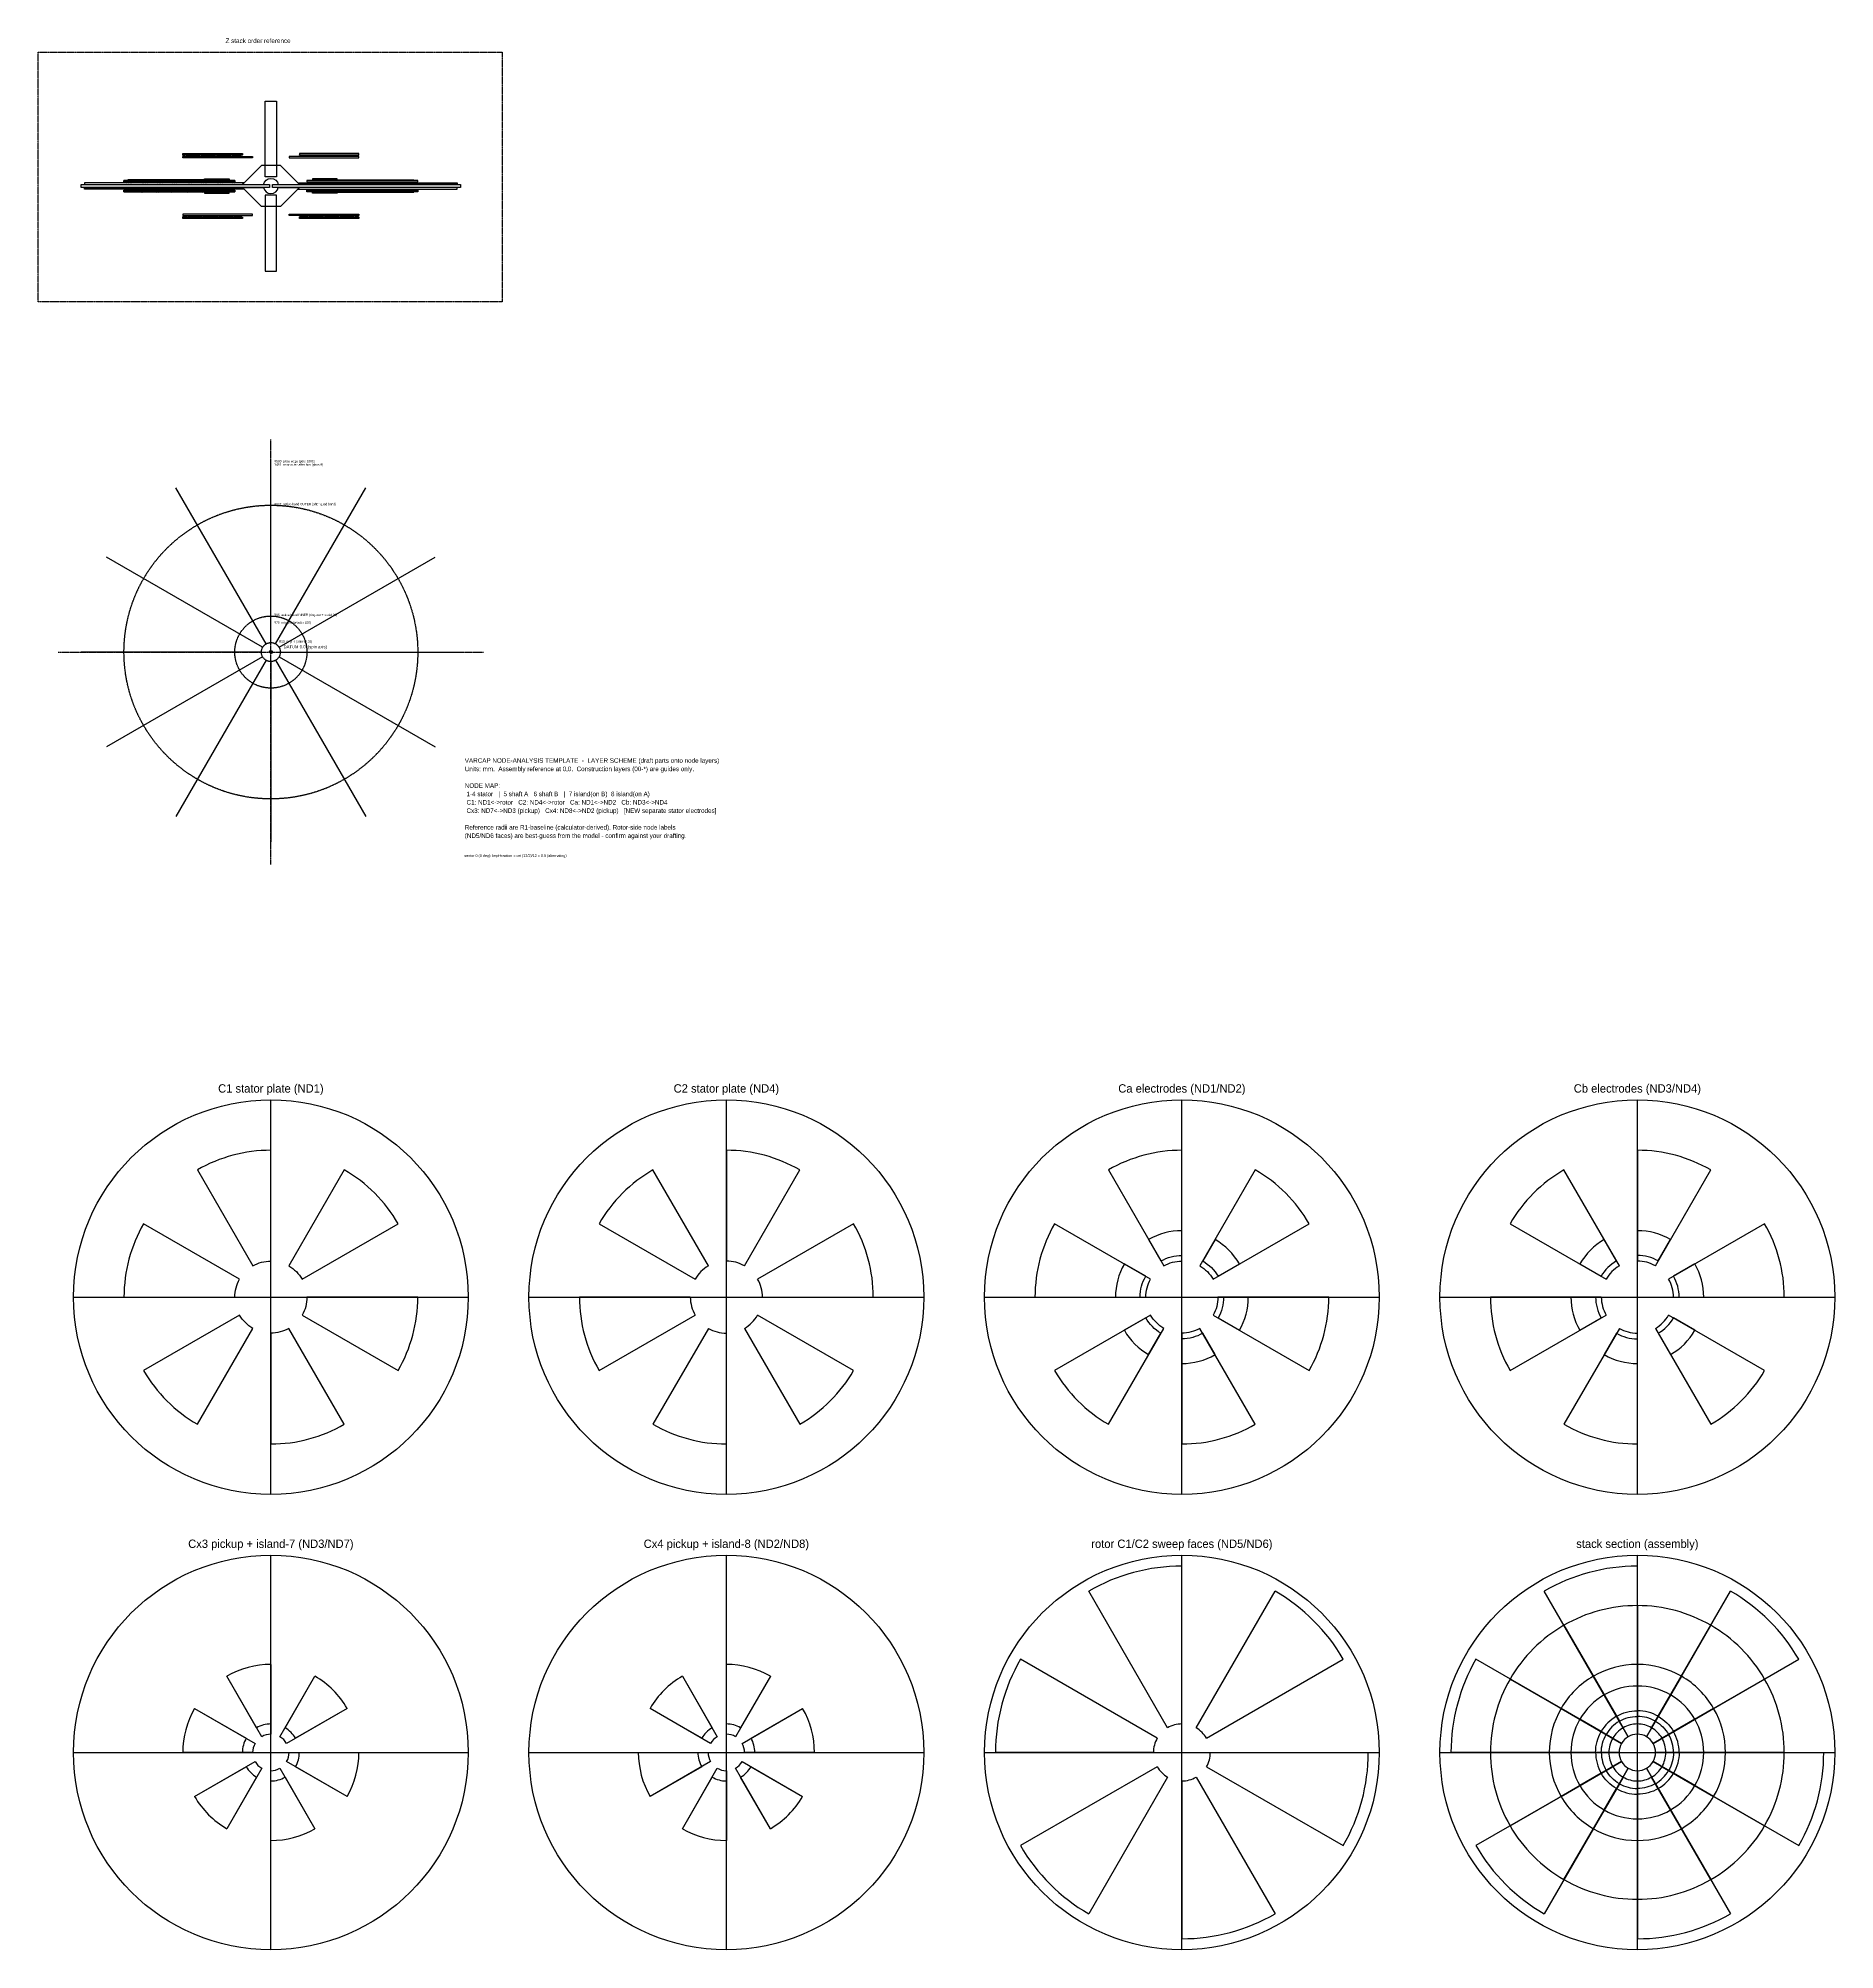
# Model space of a CAD drawing. Header units: millimetres. Extents: x -613 to 4120, y -3420 to 1618.
import ezdxf
from ezdxf.enums import TextEntityAlignment as Align

# ---------------------------------------------------------------- set-up
doc = ezdxf.new("R2010")
doc.units = ezdxf.units.MM
doc.linetypes.add('CENTER', pattern=[5.08, 3.175, -0.635, 0.635, -0.635])
doc.linetypes.add('DASHED', pattern=[1.524, 1.27, -0.254])
for name, color, linetype in [('00-DATUM-AXIS', 4, 'CENTER'), ('00-LEGEND', 7, 'Continuous'), ('00-REF-RADII', 8, 'DASHED'), ('00-SECTOR-GRID-12', 8, 'Continuous'), ('00-VIEW-FRAMES', 9, 'Continuous'), ('00-Z-AXIS-STACK-ORDER', 4, 'CENTER'), ('CAP-C1-OVERLAP', 1, 'DASHED'), ('CAP-C2-OVERLAP', 1, 'DASHED'), ('CAP-Ca-GAP', 2, 'DASHED'), ('CAP-Cb-GAP', 3, 'DASHED'), ('CAP-Cx3-GAP', 3, 'DASHED'), ('CAP-Cx4-GAP', 2, 'DASHED'), ('MECH-DIELECTRIC', 30, 'Continuous'), ('ND1-C1-STATOR-PLATE', 1, 'Continuous'), ('ND1-Ca-ELECTRODE', 1, 'Continuous'), ('ND2-Ca-ELECTRODE', 2, 'Continuous'), ('ND2-Cx4-PICKUP-STATOR', 2, 'Continuous'), ('ND3-Cb-ELECTRODE', 3, 'Continuous'), ('ND3-Cx3-PICKUP-STATOR', 3, 'Continuous'), ('ND4-C2-STATOR-PLATE', 1, 'Continuous'), ('ND4-Cb-ELECTRODE', 1, 'Continuous'), ('ND5-HUB-A-BODY', 5, 'Continuous'), ('ND5-ROTOR-C1-FACE', 5, 'Continuous'), ('ND5-SHAFT-A-BODY', 5, 'Continuous'), ('ND6-HUB-B-BODY', 5, 'Continuous'), ('ND6-ROTOR-C2-FACE', 5, 'Continuous'), ('ND6-SHAFT-B-BODY', 5, 'Continuous'), ('ND7-ISLAND-BARS-onB', 6, 'Continuous'), ('ND8-ISLAND-BARS-onA', 6, 'Continuous')]:
    doc.layers.add(name, color=color, linetype=linetype)

msp = doc.modelspace()

# ---------------------------------------------------------------- hatches: boundary and pattern name
at = {"layer": 'CAP-C1-OVERLAP'}
h = msp.add_hatch(dxfattribs=at)
h.set_pattern_fill('ANSI31', color=256)
h.paths.add_polyline_path([(-387, 1239.2), (-95, 1239.2), (-95, 1236.2), (-387, 1236.2)])
h = msp.add_hatch(dxfattribs=at)
h.set_pattern_fill('ANSI31', color=256)
h.paths.add_polyline_path([(387, 1236.2), (387, 1239.2), (95, 1239.2), (95, 1236.2)])
at = {"layer": 'CAP-C2-OVERLAP'}
h = msp.add_hatch(dxfattribs=at)
h.set_pattern_fill('ANSI31', color=256)
h.paths.add_polyline_path([(-387, 1217.2), (-95, 1217.2), (-95, 1220.2), (-387, 1220.2)])
h = msp.add_hatch(dxfattribs=at)
h.set_pattern_fill('ANSI31', color=256)
h.paths.add_polyline_path([(387, 1217.2), (95, 1217.2), (95, 1220.2), (387, 1220.2)])
at = {"layer": 'CAP-Ca-GAP'}
h = msp.add_hatch(dxfattribs=at)
h.set_pattern_fill('ANSI31', color=256)
h.paths.add_polyline_path([(-110, 1244.2), (-377, 1244.2), (-377, 1243.2), (-110, 1243.2)])
h = msp.add_hatch(dxfattribs=at)
h.set_pattern_fill('ANSI31', color=256)
h.paths.add_polyline_path([(232, 1244.2), (110, 1244.2), (110, 1243.2), (232, 1243.2)])
h = msp.add_hatch(dxfattribs=at)
h.set_pattern_fill('ANSI31', color=256)
h.paths.add_polyline_path([(377, 1244.2), (110, 1244.2), (110, 1243.2), (377, 1243.2)])
at = {"layer": 'CAP-Cb-GAP'}
h = msp.add_hatch(dxfattribs=at)
h.set_pattern_fill('ANSI31', color=256)
h.paths.add_polyline_path([(-110, 1213.2), (-377, 1213.2), (-377, 1212.2), (-110, 1212.2)])
h.paths.add_polyline_path([(232, 1213.2), (110, 1213.2), (110, 1212.2), (232, 1212.2)])
h = msp.add_hatch(dxfattribs=at)
h.set_pattern_fill('ANSI31', color=256)
h.paths.add_polyline_path([(377, 1213.2), (110, 1213.2), (110, 1212.2), (377, 1212.2)])
at = {"layer": 'CAP-Cx3-GAP'}
h = msp.add_hatch(dxfattribs=at)
h.set_pattern_fill('ANSI31', color=256)
h.paths.add_polyline_path([(232, 1150.2), (110, 1150.2), (110, 1146.2), (232, 1146.2)])
h.paths.add_polyline_path([(110, 1150.2), (95, 1150.2), (95, 1146.2), (110, 1146.2)])
h.paths.add_polyline_path([(95, 1150.2), (75, 1150.2), (75, 1146.2), (95, 1146.2)])
h.paths.add_polyline_path([(-75, 1150.2), (-95, 1150.2), (-95, 1146.2), (-75, 1146.2)])
h.paths.add_polyline_path([(-95, 1150.2), (-232, 1150.2), (-232, 1146.2), (-95, 1146.2)])
at = {"layer": 'CAP-Cx4-GAP'}
h = msp.add_hatch(dxfattribs=at)
h.set_pattern_fill('ANSI31', color=256)
h.paths.add_polyline_path([(-75, 1310.2), (-95, 1310.2), (-95, 1306.2), (-75, 1306.2)])
h.paths.add_polyline_path([(-95, 1310.2), (-232, 1310.2), (-232, 1306.2), (-95, 1306.2)])
h = msp.add_hatch(dxfattribs=at)
h.set_pattern_fill('ANSI31', color=256)
h.paths.add_polyline_path([(232, 1310.2), (110, 1310.2), (110, 1306.2), (232, 1306.2)])
h.paths.add_polyline_path([(110, 1310.2), (95, 1310.2), (95, 1306.2), (110, 1306.2)])
h.paths.add_polyline_path([(95, 1310.2), (75, 1310.2), (75, 1306.2), (95, 1306.2)])

# ---------------------------------------------------------------- linework, layer by layer
at = {"layer": '00-DATUM-AXIS'}
for p, q in [((0, -560), (0, 560)), ((-560, 0), (560, 0))]:
    msp.add_line(p, q, dxfattribs=at)
msp.add_circle((0, 0), 4, dxfattribs=at)
at = {"layer": '00-REF-RADII'}
for radius in [387, 95, 25]:
    msp.add_circle((0, 0), radius, dxfattribs=at)
at = {"layer": '00-SECTOR-GRID-12'}
for p, q in [((0, 25), (0, 500)), ((-12.5, 21.7), (-250, 433)), ((12.5, 21.7), (250, 433)), ((-21.7, 12.5), (-433, 250)), ((21.7, 12.5), (433, 250)), ((-25, 0), (-500, 0)), ((25, 0), (500, 0)), ((-21.7, -12.5), (-433, -250)), ((-12.5, -21.7), (-250, -433)), ((0, -25), (0, -500)), ((12.5, -21.7), (250, -433)), ((21.7, -12.5), (433, -250))]:
    msp.add_line(p, q, dxfattribs=at)
at = {"layer": '00-VIEW-FRAMES', "color": 9}
for p, q in [((0, -2220), (0, -1180)), ((1200, -2220), (1200, -1180)), ((2400, -2220), (2400, -1180)), ((3600, -2220), (3600, -1180)), ((-520, -1700), (520, -1700)), ((680, -1700), (1720, -1700)), ((1880, -1700), (2920, -1700)), ((3080, -1700), (4120, -1700)), ((0, -3420), (0, -2380)), ((1200, -3420), (1200, -2380)), ((2400, -3420), (2400, -2380)), ((3600, -3420), (3600, -2380)), ((-520, -2900), (520, -2900)), ((680, -2900), (1720, -2900)), ((1880, -2900), (2920, -2900)), ((3080, -2900), (4120, -2900))]:
    msp.add_line(p, q, dxfattribs=at)
at = {"layer": '00-VIEW-FRAMES'}
for centre in [(0, -1700), (1200, -1700), (2400, -1700), (3600, -1700), (0, -2900), (1200, -2900), (2400, -2900), (3600, -2900)]:
    msp.add_circle(centre, 520, dxfattribs=at)
at = {"layer": '00-Z-AXIS-STACK-ORDER'}
msp.add_lwpolyline([(-612.8, 1581.1), (609.7, 1581.1), (609.7, 923.2), (-612.8, 923.2)], close=True, dxfattribs=at)
at = {"layer": 'MECH-DIELECTRIC'}
for points in [[(-500, 1232.2), (-4, 1232.2), (-4, 1224.2), (-500, 1224.2)], [(-110, 1244.2), (-377, 1244.2), (-377, 1243.2), (-110, 1243.2)], [(-377, 1213.2), (-110, 1213.2), (-110, 1212.2), (-377, 1212.2)], [(4, 1224.2), (4, 1232.2), (500, 1232.2), (500, 1224.2)], [(110, 1244.2), (377, 1244.2), (377, 1243.2), (110, 1243.2)], [(377, 1213.2), (110, 1213.2), (110, 1212.2), (377, 1212.2)]]:
    msp.add_lwpolyline(points, close=True, dxfattribs=at)
at = {"layer": 'ND1-C1-STATOR-PLATE'}
for points in [[(-95, 1239.2), (-387, 1239.2), (-387, 1243.2), (-95, 1243.2)], [(387, 1239.2), (387, 1243.2), (95, 1243.2), (95, 1239.2)]]:
    msp.add_lwpolyline(points, close=True, dxfattribs=at)
for points in [[(0, -1605), (0, -1313, 0.131652), (-193.5, -1364.8), (-47.5, -1617.7, -0.131652)], [(2400, -1605), (2400, -1313, 0.131652), (2206.5, -1364.8), (2352.5, -1617.7, -0.131652)], [(82.3, -1652.5), (335.2, -1506.5, 0.131652), (193.5, -1364.8), (47.5, -1617.7, -0.131652)], [(2482.3, -1652.5), (2735.2, -1506.5, 0.131652), (2593.5, -1364.8), (2447.5, -1617.7, -0.131652)], [(-82.3, -1652.5), (-335.2, -1506.5, 0.131652), (-387, -1700), (-95, -1700, -0.131652)], [(2317.7, -1652.5), (2064.8, -1506.5, 0.131652), (2013, -1700), (2305, -1700, -0.131652)], [(82.3, -1747.5), (335.2, -1893.5, 0.131652), (387, -1700), (95, -1700, -0.131652)], [(2482.3, -1747.5), (2735.2, -1893.5, 0.131652), (2787, -1700), (2495, -1700, -0.131652)], [(-82.3, -1747.5), (-335.2, -1893.5, 0.131652), (-193.5, -2035.2), (-47.5, -1782.3, -0.131652)], [(2317.7, -1747.5), (2064.8, -1893.5, 0.131652), (2206.5, -2035.2), (2352.5, -1782.3, -0.131652)], [(0, -1795), (0, -2087, 0.131652), (193.5, -2035.2), (47.5, -1782.3, -0.131652)], [(2400, -1795), (2400, -2087, 0.131652), (2593.5, -2035.2), (2447.5, -1782.3, -0.131652)], [(3600, -2805), (3600, -2513, 0.131652), (3406.5, -2564.8), (3552.5, -2817.7, -0.131652)], [(3600, -2805), (3600, -2513, 0.131652), (3406.5, -2564.8), (3552.5, -2817.7, -0.131652)], [(3682.3, -2852.5), (3935.2, -2706.5, 0.131652), (3793.5, -2564.8), (3647.5, -2817.7, -0.131652)], [(3682.3, -2852.5), (3935.2, -2706.5, 0.131652), (3793.5, -2564.8), (3647.5, -2817.7, -0.131652)], [(3517.7, -2852.5), (3264.8, -2706.5, 0.131652), (3213, -2900), (3505, -2900, -0.131652)], [(3517.7, -2852.5), (3264.8, -2706.5, 0.131652), (3213, -2900), (3505, -2900, -0.131652)], [(3682.3, -2947.5), (3935.2, -3093.5, 0.131652), (3987, -2900), (3695, -2900, -0.131652)], [(3682.3, -2947.5), (3935.2, -3093.5, 0.131652), (3987, -2900), (3695, -2900, -0.131652)], [(3517.7, -2947.5), (3264.8, -3093.5, 0.131652), (3406.5, -3235.2), (3552.5, -2982.3, -0.131652)], [(3517.7, -2947.5), (3264.8, -3093.5, 0.131652), (3406.5, -3235.2), (3552.5, -2982.3, -0.131652)], [(3600, -2995), (3600, -3287, 0.131652), (3793.5, -3235.2), (3647.5, -2982.3, -0.131652)], [(3600, -2995), (3600, -3287, 0.131652), (3793.5, -3235.2), (3647.5, -2982.3, -0.131652)]]:
    msp.add_lwpolyline(points, format="xyb", close=True, dxfattribs=at)
at = {"layer": 'ND1-Ca-ELECTRODE'}
for points in [[(-95, 1239.2), (-95, 1243.2), (-387, 1243.2), (-387, 1239.2)], [(387, 1239.2), (387, 1243.2), (95, 1243.2), (95, 1239.2)]]:
    msp.add_lwpolyline(points, close=True, dxfattribs=at)
at = {"layer": 'ND2-Ca-ELECTRODE'}
for points in [[(-110, 1247.2), (-110, 1244.2), (-175, 1244.2), (-175, 1247.2)], [(110, 1244.2), (175, 1244.2), (175, 1247.2), (110, 1247.2)]]:
    msp.add_lwpolyline(points, close=True, dxfattribs=at)
for points in [[(2312.5, -1548.4), (2345, -1604.7, -0.131652), (2400, -1590), (2400, -1525)], [(2487.5, -1548.4), (2455, -1604.7, -0.131652), (2495.3, -1645), (2551.6, -1612.5)], [(2225, -1700), (2290, -1700, -0.131652), (2304.7, -1645), (2248.4, -1612.5)], [(2575, -1700), (2510, -1700, -0.131652), (2495.3, -1755), (2551.6, -1787.5)], [(2312.5, -1851.6), (2345, -1795.3, -0.131652), (2304.7, -1755), (2248.4, -1787.5)], [(2487.5, -1851.6), (2455, -1795.3, -0.131652), (2400, -1810), (2400, -1875)], [(3512.5, -2748.4), (3545, -2804.7, -0.131652), (3600, -2790), (3600, -2725)], [(3687.5, -2748.4), (3655, -2804.7, -0.131652), (3695.3, -2845), (3751.6, -2812.5)], [(3425, -2900), (3490, -2900, -0.131652), (3504.7, -2845), (3448.4, -2812.5)], [(3775, -2900), (3710, -2900, -0.131652), (3695.3, -2955), (3751.6, -2987.5)], [(3512.5, -3051.6), (3545, -2995.3, -0.131652), (3504.7, -2955), (3448.4, -2987.5)], [(3687.5, -3051.6), (3655, -2995.3, -0.131652), (3600, -3010), (3600, -3075)]]:
    msp.add_lwpolyline(points, format="xyb", dxfattribs=at)
for centre, start, end in [((2400, -1700), 90, 120), ((2400, -1700), 30, 60), ((2400, -1700), 150, 180), ((2400, -1700), 330, 0), ((2400, -1700), 210, 240), ((2400, -1700), 270, 300), ((3600, -2900), 90, 120), ((3600, -2900), 30, 60), ((3600, -2900), 150, 180), ((3600, -2900), 330, 0), ((3600, -2900), 210, 240), ((3600, -2900), 270, 300)]:
    msp.add_arc(centre, 175, start, end, dxfattribs=at)
at = {"layer": 'ND2-Cx4-PICKUP-STATOR'}
for p, q in [((1200, -2852), (1200, -2668)), ((3600, -2852), (3600, -2668)), ((1084, -2699.1), (1176, -2858.4)), ((1316, -2699.1), (1224, -2858.4)), ((3484, -2699.1), (3576, -2858.4)), ((3716, -2699.1), (3624, -2858.4)), ((1158.4, -2876), (999.1, -2784)), ((1241.6, -2876), (1400.9, -2784)), ((3558.4, -2876), (3399.1, -2784)), ((3641.6, -2876), (3800.9, -2784)), ((968, -2900), (1152, -2900)), ((1432, -2900), (1248, -2900)), ((3368, -2900), (3552, -2900)), ((3832, -2900), (3648, -2900)), ((1158.4, -2924), (999.1, -3016)), ((1084, -3100.9), (1176, -2941.6)), ((1200, -2948), (1200, -3132)), ((1316, -3100.9), (1224, -2941.6)), ((1241.6, -2924), (1400.9, -3016)), ((3558.4, -2924), (3399.1, -3016)), ((3484, -3100.9), (3576, -2941.6)), ((3600, -2948), (3600, -3132)), ((3716, -3100.9), (3624, -2941.6)), ((3641.6, -2924), (3800.9, -3016))]:
    msp.add_line(p, q, dxfattribs=at)
for points in [[(-48, 1306.2), (-48, 1302.2), (-232, 1302.2), (-232, 1306.2), (-48, 1306.2)], [(48, 1306.2), (48, 1302.2), (232, 1302.2), (232, 1306.2), (48, 1306.2)]]:
    msp.add_lwpolyline(points, dxfattribs=at)
for centre, radius, start, end in [((1200, -2900), 232, 60, 90), ((3600, -2900), 232, 60, 90), ((1200, -2900), 232, 120, 150), ((3600, -2900), 232, 120, 150), ((1200, -2900), 232, 0, 30), ((3600, -2900), 232, 0, 30), ((1200, -2900), 48, 120, 150), ((1200, -2900), 48, 60, 90), ((3600, -2900), 48, 120, 150), ((3600, -2900), 48, 60, 90), ((1200, -2900), 232, 180, 210), ((1200, -2900), 48, 180, 210), ((1200, -2900), 48, 0, 30), ((3600, -2900), 232, 180, 210), ((3600, -2900), 48, 180, 210), ((3600, -2900), 48, 0, 30), ((1200, -2900), 48, 240, 270), ((1200, -2900), 48, 300, 330), ((3600, -2900), 48, 240, 270), ((3600, -2900), 48, 300, 330), ((1200, -2900), 232, 300, 330), ((3600, -2900), 232, 300, 330), ((1200, -2900), 232, 240, 270), ((3600, -2900), 232, 240, 270)]:
    msp.add_arc(centre, radius, start, end, dxfattribs=at)
at = {"layer": 'ND3-Cb-ELECTRODE'}
for p, q in [((3545, -1604.7), (3512.5, -1548.4)), ((3600, -1525), (3600, -1590)), ((3655, -1604.7), (3687.5, -1548.4)), ((3448.4, -1612.5), (3504.7, -1645)), ((3751.6, -1612.5), (3695.3, -1645)), ((3490, -1700), (3425, -1700)), ((3710, -1700), (3775, -1700)), ((3448.4, -1787.5), (3504.7, -1755)), ((3751.6, -1787.5), (3695.3, -1755)), ((3545, -1795.3), (3512.5, -1851.6)), ((3600, -1875), (3600, -1810)), ((3655, -1795.3), (3687.5, -1851.6)), ((3545, -2804.7), (3512.5, -2748.4)), ((3600, -2725), (3600, -2790)), ((3655, -2804.7), (3687.5, -2748.4)), ((3448.4, -2812.5), (3504.7, -2845)), ((3751.6, -2812.5), (3695.3, -2845)), ((3490, -2900), (3425, -2900)), ((3710, -2900), (3775, -2900)), ((3448.4, -2987.5), (3504.7, -2955)), ((3751.6, -2987.5), (3695.3, -2955)), ((3545, -2995.3), (3512.5, -3051.6)), ((3600, -3075), (3600, -3010)), ((3655, -2995.3), (3687.5, -3051.6))]:
    msp.add_line(p, q, dxfattribs=at)
for centre, radius, start, end in [((3600, -1700), 175, 120, 150), ((3600, -1700), 175, 60, 90), ((3600, -1700), 110, 120, 150), ((3600, -1700), 110, 60, 90), ((3600, -1700), 110, 0, 30), ((3600, -1700), 175, 0, 30), ((3600, -1700), 175, 180, 210), ((3600, -1700), 110, 180, 210), ((3600, -1700), 110, 300, 330), ((3600, -1700), 110, 240, 270), ((3600, -1700), 175, 300, 330), ((3600, -1700), 175, 240, 270), ((3600, -2900), 175, 120, 150), ((3600, -2900), 175, 60, 90), ((3600, -2900), 110, 120, 150), ((3600, -2900), 110, 60, 90), ((3600, -2900), 175, 0, 30), ((3600, -2900), 110, 0, 30), ((3600, -2900), 175, 180, 210), ((3600, -2900), 110, 180, 210), ((3600, -2900), 110, 300, 330), ((3600, -2900), 110, 240, 270), ((3600, -2900), 175, 300, 330), ((3600, -2900), 175, 240, 270)]:
    msp.add_arc(centre, radius, start, end, dxfattribs=at)
at = {"layer": 'ND3-Cx3-PICKUP-STATOR'}
for p, q in [((0, -2668), (0, -2852)), ((3600, -2668), (3600, -2852)), ((-24, -2858.4), (-116, -2699.1)), ((24, -2858.4), (116, -2699.1)), ((3576, -2858.4), (3484, -2699.1)), ((3624, -2858.4), (3716, -2699.1)), ((-200.9, -2784), (-41.6, -2876)), ((200.9, -2784), (41.6, -2876)), ((3399.1, -2784), (3558.4, -2876)), ((3800.9, -2784), (3641.6, -2876)), ((-48, -2900), (-232, -2900)), ((48, -2900), (232, -2900)), ((3552, -2900), (3368, -2900)), ((3648, -2900), (3832, -2900)), ((-200.9, -3016), (-41.6, -2924)), ((-24, -2941.6), (-116, -3100.9)), ((0, -3132), (0, -2948)), ((24, -2941.6), (116, -3100.9)), ((200.9, -3016), (41.6, -2924)), ((3399.1, -3016), (3558.4, -2924)), ((3576, -2941.6), (3484, -3100.9)), ((3600, -3132), (3600, -2948)), ((3624, -2941.6), (3716, -3100.9)), ((3800.9, -3016), (3641.6, -2924))]:
    msp.add_line(p, q, dxfattribs=at)
for points in [[(-48, 1150.2), (-48, 1154.2), (-232, 1154.2), (-232, 1150.2), (-48, 1150.2)], [(48, 1150.2), (48, 1154.2), (232, 1154.2), (232, 1150.2), (48, 1150.2)]]:
    msp.add_lwpolyline(points, dxfattribs=at)
for centre, radius, start, end in [((0, -2900), 232, 90, 120), ((3600, -2900), 232, 90, 120), ((0, -2900), 232, 30, 60), ((3600, -2900), 232, 30, 60), ((0, -2900), 232, 150, 180), ((3600, -2900), 232, 150, 180), ((0, -2900), 48, 90, 120), ((0, -2900), 48, 30, 60), ((3600, -2900), 48, 90, 120), ((3600, -2900), 48, 30, 60), ((0, -2900), 48, 150, 180), ((0, -2900), 48, 330, 0), ((0, -2900), 232, 330, 360), ((3600, -2900), 48, 150, 180), ((3600, -2900), 48, 330, 0), ((3600, -2900), 232, 330, 360), ((0, -2900), 48, 210, 240), ((0, -2900), 48, 270, 300), ((3600, -2900), 48, 210, 240), ((3600, -2900), 48, 270, 300), ((0, -2900), 232, 210, 240), ((3600, -2900), 232, 210, 240), ((0, -2900), 232, 270, 300), ((3600, -2900), 232, 270, 300)]:
    msp.add_arc(centre, radius, start, end, dxfattribs=at)
at = {"layer": 'ND4-C2-STATOR-PLATE'}
for p, q in [((1200, -1313), (1200, -1605)), ((1152.5, -1617.7), (1006.5, -1364.8)), ((1247.5, -1617.7), (1393.5, -1364.8)), ((864.8, -1506.5), (1117.7, -1652.5)), ((1535.2, -1506.5), (1282.3, -1652.5)), ((1105, -1700), (813, -1700)), ((1295, -1700), (1587, -1700)), ((864.8, -1893.5), (1117.7, -1747.5)), ((1535.2, -1893.5), (1282.3, -1747.5)), ((1152.5, -1782.3), (1006.5, -2035.2)), ((1200, -2087), (1200, -1795)), ((1247.5, -1782.3), (1393.5, -2035.2)), ((3600, -2513), (3600, -2805)), ((3552.5, -2817.7), (3406.5, -2564.8)), ((3647.5, -2817.7), (3793.5, -2564.8)), ((3264.8, -2706.5), (3517.7, -2852.5)), ((3935.2, -2706.5), (3682.3, -2852.5)), ((3505, -2900), (3213, -2900)), ((3695, -2900), (3987, -2900)), ((3264.8, -3093.5), (3517.7, -2947.5)), ((3935.2, -3093.5), (3682.3, -2947.5)), ((3552.5, -2982.3), (3406.5, -3235.2)), ((3600, -3287), (3600, -2995)), ((3647.5, -2982.3), (3793.5, -3235.2))]:
    msp.add_line(p, q, dxfattribs=at)
for points in [[(-387, 1213.2), (-95, 1213.2), (-95, 1217.2), (-387, 1217.2)], [(387, 1213.2), (95, 1213.2), (95, 1217.2), (387, 1217.2)]]:
    msp.add_lwpolyline(points, close=True, dxfattribs=at)
for centre, radius, start, end in [((1200, -1700), 387, 60, 90), ((1200, -1700), 387, 120, 150), ((1200, -1700), 387, 360, 30), ((1200, -1700), 95, 60, 90), ((1200, -1700), 95, 120, 150), ((1200, -1700), 95, 0, 30), ((1200, -1700), 387, 180, 210), ((1200, -1700), 95, 180, 210), ((1200, -1700), 95, 300, 330), ((1200, -1700), 95, 240, 270), ((1200, -1700), 387, 300, 330), ((1200, -1700), 387, 240, 270), ((3600, -2900), 387, 60, 90), ((3600, -2900), 387, 120, 150), ((3600, -2900), 387, 0, 30), ((3600, -2900), 95, 120, 150), ((3600, -2900), 95, 60, 90), ((3600, -2900), 95, 0, 30), ((3600, -2900), 387, 180, 210), ((3600, -2900), 95, 180, 210), ((3600, -2900), 95, 300, 330), ((3600, -2900), 95, 240, 270), ((3600, -2900), 387, 300, 330), ((3600, -2900), 387, 240, 270)]:
    msp.add_arc(centre, radius, start, end, dxfattribs=at)
at = {"layer": 'ND4-Cb-ELECTRODE'}
for p, q in [((3600, -1313), (3600, -1605)), ((3552.5, -1617.7), (3406.5, -1364.8)), ((3647.5, -1617.7), (3793.5, -1364.8)), ((3264.8, -1506.5), (3517.7, -1652.5)), ((3935.2, -1506.5), (3682.3, -1652.5)), ((3505, -1700), (3213, -1700)), ((3695, -1700), (3987, -1700)), ((3264.8, -1893.5), (3517.7, -1747.5)), ((3935.2, -1893.5), (3682.3, -1747.5)), ((3552.5, -1782.3), (3406.5, -2035.2)), ((3600, -2087), (3600, -1795)), ((3647.5, -1782.3), (3793.5, -2035.2)), ((3600, -2513), (3600, -2805)), ((3552.5, -2817.7), (3406.5, -2564.8)), ((3647.5, -2817.7), (3793.5, -2564.8)), ((3264.8, -2706.5), (3517.7, -2852.5)), ((3935.2, -2706.5), (3682.3, -2852.5)), ((3505, -2900), (3213, -2900)), ((3695, -2900), (3987, -2900)), ((3264.8, -3093.5), (3517.7, -2947.5)), ((3935.2, -3093.5), (3682.3, -2947.5)), ((3552.5, -2982.3), (3406.5, -3235.2)), ((3600, -3287), (3600, -2995)), ((3647.5, -2982.3), (3793.5, -3235.2))]:
    msp.add_line(p, q, dxfattribs=at)
for points in [[(-95, 1213.2), (-387, 1213.2), (-387, 1217.2), (-95, 1217.2)], [(-110, 1209.2), (-110, 1212.2), (-175, 1212.2), (-175, 1209.2)], [(387, 1213.2), (95, 1213.2), (95, 1217.2), (387, 1217.2)], [(110, 1209.2), (110, 1212.2), (175, 1212.2), (175, 1209.2)]]:
    msp.add_lwpolyline(points, close=True, dxfattribs=at)
for centre, radius, start, end in [((3600, -1700), 387, 60, 90), ((3600, -1700), 387, 120, 150), ((3600, -1700), 387, 360, 30), ((3600, -1700), 95, 60, 90), ((3600, -1700), 95, 120, 150), ((3600, -1700), 95, 0, 30), ((3600, -1700), 387, 180, 210), ((3600, -1700), 95, 180, 210), ((3600, -1700), 95, 300, 330), ((3600, -1700), 95, 240, 270), ((3600, -1700), 387, 300, 330), ((3600, -1700), 387, 240, 270), ((3600, -2900), 387, 60, 90), ((3600, -2900), 387, 120, 150), ((3600, -2900), 387, 0, 30), ((3600, -2900), 95, 120, 150), ((3600, -2900), 95, 60, 90), ((3600, -2900), 95, 0, 30), ((3600, -2900), 387, 180, 210), ((3600, -2900), 95, 180, 210), ((3600, -2900), 95, 300, 330), ((3600, -2900), 95, 240, 270), ((3600, -2900), 387, 300, 330), ((3600, -2900), 387, 240, 270)]:
    msp.add_arc(centre, radius, start, end, dxfattribs=at)
at = {"layer": 'ND5-HUB-A-BODY'}
msp.add_lwpolyline([(75, 1232.2), (25, 1282.2), (-25, 1282.2), (-75, 1232.2), (-19.6, 1232.2, -0.816497), (19.6, 1232.2)], format="xyb", close=True, dxfattribs=at)
at = {"layer": 'ND5-ROTOR-C1-FACE'}
for points in [[(-491, 1232.2), (-75, 1232.2), (-71, 1236.2), (-491, 1236.2)], [(491, 1232.2), (75, 1232.2), (71, 1236.2), (491, 1236.2)]]:
    msp.add_lwpolyline(points, close=True, dxfattribs=at)
for points in [[(2400, -2825), (2400, -2409)], [(3600, -2825), (3600, -2409)], [(2362.5, -2835), (2154.5, -2474.8)], [(2437.5, -2835), (2645.5, -2474.8)], [(3562.5, -2835), (3354.5, -2474.8)], [(3637.5, -2835), (3845.5, -2474.8)], [(2335, -2862.5), (1974.8, -2654.5)], [(2465, -2862.5), (2825.2, -2654.5)], [(3535, -2862.5), (3174.8, -2654.5)], [(3665, -2862.5), (4025.2, -2654.5)], [(2325, -2900), (1909, -2900)], [(2475, -2900), (2891, -2900)], [(3525, -2900), (3109, -2900)], [(3675, -2900), (4091, -2900)], [(2335, -2937.5), (1974.8, -3145.5)], [(2362.5, -2965), (2154.5, -3325.2)], [(2437.5, -2965), (2645.5, -3325.2)], [(2465, -2937.5), (2825.2, -3145.5)], [(3535, -2937.5), (3174.8, -3145.5)], [(3562.5, -2965), (3354.5, -3325.2)], [(3637.5, -2965), (3845.5, -3325.2)], [(3665, -2937.5), (4025.2, -3145.5)], [(2400, -2975), (2400, -3391)], [(3600, -2975), (3600, -3391)]]:
    msp.add_lwpolyline(points, dxfattribs=at)
for centre, radius, start, end in [((2400, -2900), 491, 90, 120), ((3600, -2900), 491, 90, 120), ((2400, -2900), 491, 30, 60), ((3600, -2900), 491, 30, 60), ((2400, -2900), 491, 150, 180), ((3600, -2900), 491, 150, 180), ((2400, -2900), 75, 150, 180), ((2400, -2900), 75, 90, 120), ((2400, -2900), 75, 30, 60), ((3600, -2900), 75, 150, 180), ((3600, -2900), 75, 90, 120), ((3600, -2900), 75, 30, 60), ((2400, -2900), 75, 330, 0), ((2400, -2900), 491, 330, 0), ((3600, -2900), 75, 330, 0), ((3600, -2900), 491, 330, 0), ((2400, -2900), 75, 210, 240), ((2400, -2900), 75, 270, 300), ((3600, -2900), 75, 210, 240), ((3600, -2900), 75, 270, 300), ((2400, -2900), 491, 210, 240), ((3600, -2900), 491, 210, 240), ((2400, -2900), 491, 270, 300), ((3600, -2900), 491, 270, 300)]:
    msp.add_arc(centre, radius, start, end, dxfattribs=at)
at = {"layer": 'ND5-SHAFT-A-BODY'}
msp.add_lwpolyline([(-15, 1252.2), (-15, 1452.2), (15, 1452.2), (15, 1252.2)], close=True, dxfattribs=at)
at = {"layer": 'ND6-HUB-B-BODY'}
msp.add_lwpolyline([(-25, 1174.2), (-75, 1224.2), (-19.6, 1224.2, 0.816497), (19.6, 1224.2), (75, 1224.2), (25, 1174.2)], format="xyb", close=True, dxfattribs=at)
at = {"layer": 'ND6-ROTOR-C2-FACE'}
for p, q in [((2400, -2825), (2400, -2409)), ((3600, -2825), (3600, -2409)), ((3600, -2825), (3600, -2409)), ((2362.5, -2835), (2154.5, -2474.8)), ((2437.5, -2835), (2645.5, -2474.8)), ((3562.5, -2835), (3354.5, -2474.8)), ((3637.5, -2835), (3845.5, -2474.8)), ((2335, -2862.5), (1974.8, -2654.5)), ((2465, -2862.5), (2825.2, -2654.5)), ((3535, -2862.5), (3174.8, -2654.5)), ((3665, -2862.5), (4025.2, -2654.5)), ((2325, -2900), (1909, -2900)), ((2475, -2900), (2891, -2900)), ((3525, -2900), (3109, -2900)), ((3675, -2900), (4091, -2900)), ((2335, -2937.5), (1974.8, -3145.5)), ((2362.5, -2965), (2154.5, -3325.2)), ((2437.5, -2965), (2645.5, -3325.2)), ((2465, -2937.5), (2825.2, -3145.5)), ((3535, -2937.5), (3174.8, -3145.5)), ((3562.5, -2965), (3354.5, -3325.2)), ((3637.5, -2965), (3845.5, -3325.2)), ((3665, -2937.5), (4025.2, -3145.5)), ((2400, -2975), (2400, -3391)), ((3600, -2975), (3600, -3391))]:
    msp.add_line(p, q, dxfattribs=at)
for points in [[(-491, 1224.2), (-75, 1224.2), (-71, 1220.2), (-491, 1220.2)], [(491, 1224.2), (75, 1224.2), (71, 1220.2), (491, 1220.2)]]:
    msp.add_lwpolyline(points, close=True, dxfattribs=at)
for centre, radius, start, end in [((2400, -2900), 491, 90, 120), ((3600, -2900), 491, 90, 120), ((2400, -2900), 491, 30, 60), ((3600, -2900), 491, 30, 60), ((2400, -2900), 491, 150, 180), ((3600, -2900), 491, 150, 180), ((2400, -2900), 75, 150, 180), ((2400, -2900), 75, 90, 120), ((2400, -2900), 75, 30, 60), ((3600, -2900), 75, 150, 180), ((3600, -2900), 75, 90, 120), ((3600, -2900), 75, 30, 60), ((2400, -2900), 75, 330, 0), ((2400, -2900), 491, 330, 0), ((3600, -2900), 75, 330, 0), ((3600, -2900), 491, 330, 0), ((2400, -2900), 75, 210, 240), ((2400, -2900), 75, 270, 300), ((3600, -2900), 75, 210, 240), ((3600, -2900), 75, 270, 300), ((2400, -2900), 491, 210, 240), ((3600, -2900), 491, 210, 240), ((2400, -2900), 491, 270, 300), ((3600, -2900), 491, 270, 300)]:
    msp.add_arc(centre, radius, start, end, dxfattribs=at)
at = {"layer": 'ND6-SHAFT-B-BODY'}
msp.add_lwpolyline([(-15, 1204.2), (-15, 1004.2), (15, 1004.2), (15, 1204.2)], close=True, dxfattribs=at)
at = {"layer": 'ND7-ISLAND-BARS-onB'}
for p, q in [((0, -2668), (0, -2825)), ((3600, -2668), (3600, -2825)), ((-37.5, -2835), (-116, -2699.1)), ((37.5, -2835), (116, -2699.1)), ((3562.5, -2835), (3484, -2699.1)), ((3637.5, -2835), (3716, -2699.1)), ((-200.9, -2784), (-65, -2862.5)), ((200.9, -2784), (65, -2862.5)), ((3399.1, -2784), (3535, -2862.5)), ((3800.9, -2784), (3665, -2862.5)), ((-75, -2900), (-232, -2900)), ((75, -2900), (232, -2900)), ((3525, -2900), (3368, -2900)), ((3675, -2900), (3832, -2900)), ((-200.9, -3016), (-65, -2937.5)), ((-37.5, -2965), (-116, -3100.9)), ((37.5, -2965), (116, -3100.9)), ((200.9, -3016), (65, -2937.5)), ((3399.1, -3016), (3535, -2937.5)), ((3562.5, -2965), (3484, -3100.9)), ((3637.5, -2965), (3716, -3100.9)), ((3800.9, -3016), (3665, -2937.5)), ((0, -3132), (0, -2975)), ((3600, -3132), (3600, -2975))]:
    msp.add_line(p, q, dxfattribs=at)
for points in [[(-75, 1142.2), (-232, 1142.2), (-232, 1146.2), (-75, 1146.2)], [(232, 1146.2), (232, 1142.2), (75, 1142.2), (75, 1146.2)]]:
    msp.add_lwpolyline(points, close=True, dxfattribs=at)
for centre, radius, start, end in [((0, -2900), 232, 90, 120), ((3600, -2900), 232, 90, 120), ((0, -2900), 232, 30, 60), ((3600, -2900), 232, 30, 60), ((0, -2900), 232, 150, 180), ((3600, -2900), 232, 150, 180), ((0, -2900), 75, 150, 180), ((0, -2900), 75, 90, 120), ((0, -2900), 75, 30, 60), ((3600, -2900), 75, 150, 180), ((3600, -2900), 75, 90, 120), ((3600, -2900), 75, 30, 60), ((0, -2900), 75, 330, 0), ((0, -2900), 232, 330, 360), ((3600, -2900), 75, 330, 0), ((3600, -2900), 232, 330, 360), ((0, -2900), 75, 210, 240), ((0, -2900), 75, 270, 300), ((3600, -2900), 75, 210, 240), ((3600, -2900), 75, 270, 300), ((0, -2900), 232, 210, 240), ((3600, -2900), 232, 210, 240), ((0, -2900), 232, 270, 300), ((3600, -2900), 232, 270, 300)]:
    msp.add_arc(centre, radius, start, end, dxfattribs=at)
at = {"layer": 'ND8-ISLAND-BARS-onA'}
for p, q in [((1200, -2825), (1200, -2668)), ((3600, -2825), (3600, -2668)), ((1084, -2699.1), (1162.5, -2835)), ((1316, -2699.1), (1237.5, -2835)), ((3484, -2699.1), (3562.5, -2835)), ((3716, -2699.1), (3637.5, -2835)), ((1135, -2862.5), (999.1, -2784)), ((1265, -2862.5), (1400.9, -2784)), ((3535, -2862.5), (3399.1, -2784)), ((3665, -2862.5), (3800.9, -2784)), ((968, -2900), (1125, -2900)), ((1432, -2900), (1275, -2900)), ((3368, -2900), (3525, -2900)), ((3832, -2900), (3675, -2900)), ((1135, -2937.5), (999.1, -3016)), ((1084, -3100.9), (1162.5, -2965)), ((1316, -3100.9), (1237.5, -2965)), ((1265, -2937.5), (1400.9, -3016)), ((3535, -2937.5), (3399.1, -3016)), ((3484, -3100.9), (3562.5, -2965)), ((3716, -3100.9), (3637.5, -2965)), ((3665, -2937.5), (3800.9, -3016)), ((1200, -2975), (1200, -3132)), ((3600, -2975), (3600, -3132))]:
    msp.add_line(p, q, dxfattribs=at)
for points in [[(-232, 1310.2), (-232, 1314.2), (-75, 1314.2), (-75, 1310.2)], [(232, 1310.2), (232, 1314.2), (75, 1314.2), (75, 1310.2)]]:
    msp.add_lwpolyline(points, close=True, dxfattribs=at)
for centre, radius, start, end in [((1200, -2900), 232, 60, 90), ((3600, -2900), 232, 60, 90), ((1200, -2900), 232, 120, 150), ((3600, -2900), 232, 120, 150), ((1200, -2900), 232, 0, 30), ((3600, -2900), 232, 0, 30), ((1200, -2900), 75, 120, 150), ((1200, -2900), 75, 60, 90), ((1200, -2900), 75, 0, 30), ((3600, -2900), 75, 120, 150), ((3600, -2900), 75, 60, 90), ((3600, -2900), 75, 0, 30), ((1200, -2900), 232, 180, 210), ((1200, -2900), 75, 180, 210), ((3600, -2900), 232, 180, 210), ((3600, -2900), 75, 180, 210), ((1200, -2900), 75, 240, 270), ((1200, -2900), 75, 300, 330), ((3600, -2900), 75, 240, 270), ((3600, -2900), 75, 300, 330), ((1200, -2900), 232, 300, 330), ((3600, -2900), 232, 300, 330), ((1200, -2900), 232, 240, 270), ((3600, -2900), 232, 240, 270)]:
    msp.add_arc(centre, radius, start, end, dxfattribs=at)

# ---------------------------------------------------------------- texts
at = {"layer": '00-DATUM-AXIS'}
msp.add_text('DATUM 0,0  (spin axis)', height=8, dxfattribs=at).set_placement((33.5, 10))
at = {"layer": '00-LEGEND', "color": 7}
for s, p in [('Z stack order reference ', (-119.3, 1605.1)), ('VARCAP NODE-ANALYSIS TEMPLATE  -  LAYER SCHEME (draft parts onto node layers)', (510.8, -291.9)), ('Units: mm.  Assembly reference at 0,0.  Construction layers (00-*) are guides only.', (510.8, -313.9)), ('NODE MAP:', (510.8, -357.9)), (' C1: ND1<->rotor   C2: ND4<->rotor   Ca: ND1<->ND2   Cb: ND3<->ND4', (510.8, -401.9)), (' 1-4 stator   |  5 shaft A   6 shaft B   |  7 island(on B)  8 island(on A)', (510.8, -379.9)), (' Cx3: ND7<->ND3 (pickup)   Cx4: ND8<->ND2 (pickup)   [NEW separate stator electrodes]', (510.8, -423.9)), ('(ND5/ND6 faces) are best-guess from the model - confirm against your drafting.', (510.8, -489.9)), ('Reference radii are R1-baseline (calculator-derived). Rotor-side node labels', (510.8, -467.9))]:
    msp.add_text(s, height=12, dxfattribs=at).set_placement(p)
at = {"layer": '00-REF-RADII', "color": 8}
for s, p in [('R500  plate edge (pdia 1000)', (8, 500)), ('R491  rotor outer after bus (pbus 9)', (8, 491)), ('R387  active band OUTER (after quad band)', (8, 387)), ('R95  active band INNER (ring-out + pvoid 20)', (8, 95)), ('R75  ring out (prouter 150)', (8, 75)), ('R25  ring in (prinner 50)', (21.4, 25))]:
    msp.add_text(s, height=6, dxfattribs=at).set_placement(p)
at = {"layer": '00-SECTOR-GRID-12', "color": 8}
msp.add_text('sector 0 (0 deg); kept-fraction = ceil(12/2)/12 = 0.5 (alternating)', height=7, dxfattribs=at).set_placement((510, -540))
at = {"layer": '00-VIEW-FRAMES', "color": 7}
for s, p in [('C1 stator plate (ND1)', (0, -1150)), ('C2 stator plate (ND4)', (1200, -1150)), ('Ca electrodes (ND1/ND2)', (2400, -1150)), ('Cb electrodes (ND3/ND4)', (3600, -1150)), ('Cx3 pickup + island-7 (ND3/ND7)', (0, -2350)), ('Cx4 pickup + island-8 (ND2/ND8)', (1200, -2350)), ('rotor C1/C2 sweep faces (ND5/ND6)', (2400, -2350)), ('stack section (assembly)', (3600, -2350))]:
    msp.add_text(s, height=22, dxfattribs=at).set_placement(p, align=Align.MIDDLE_CENTER)

doc.saveas('drawing.dxf')
